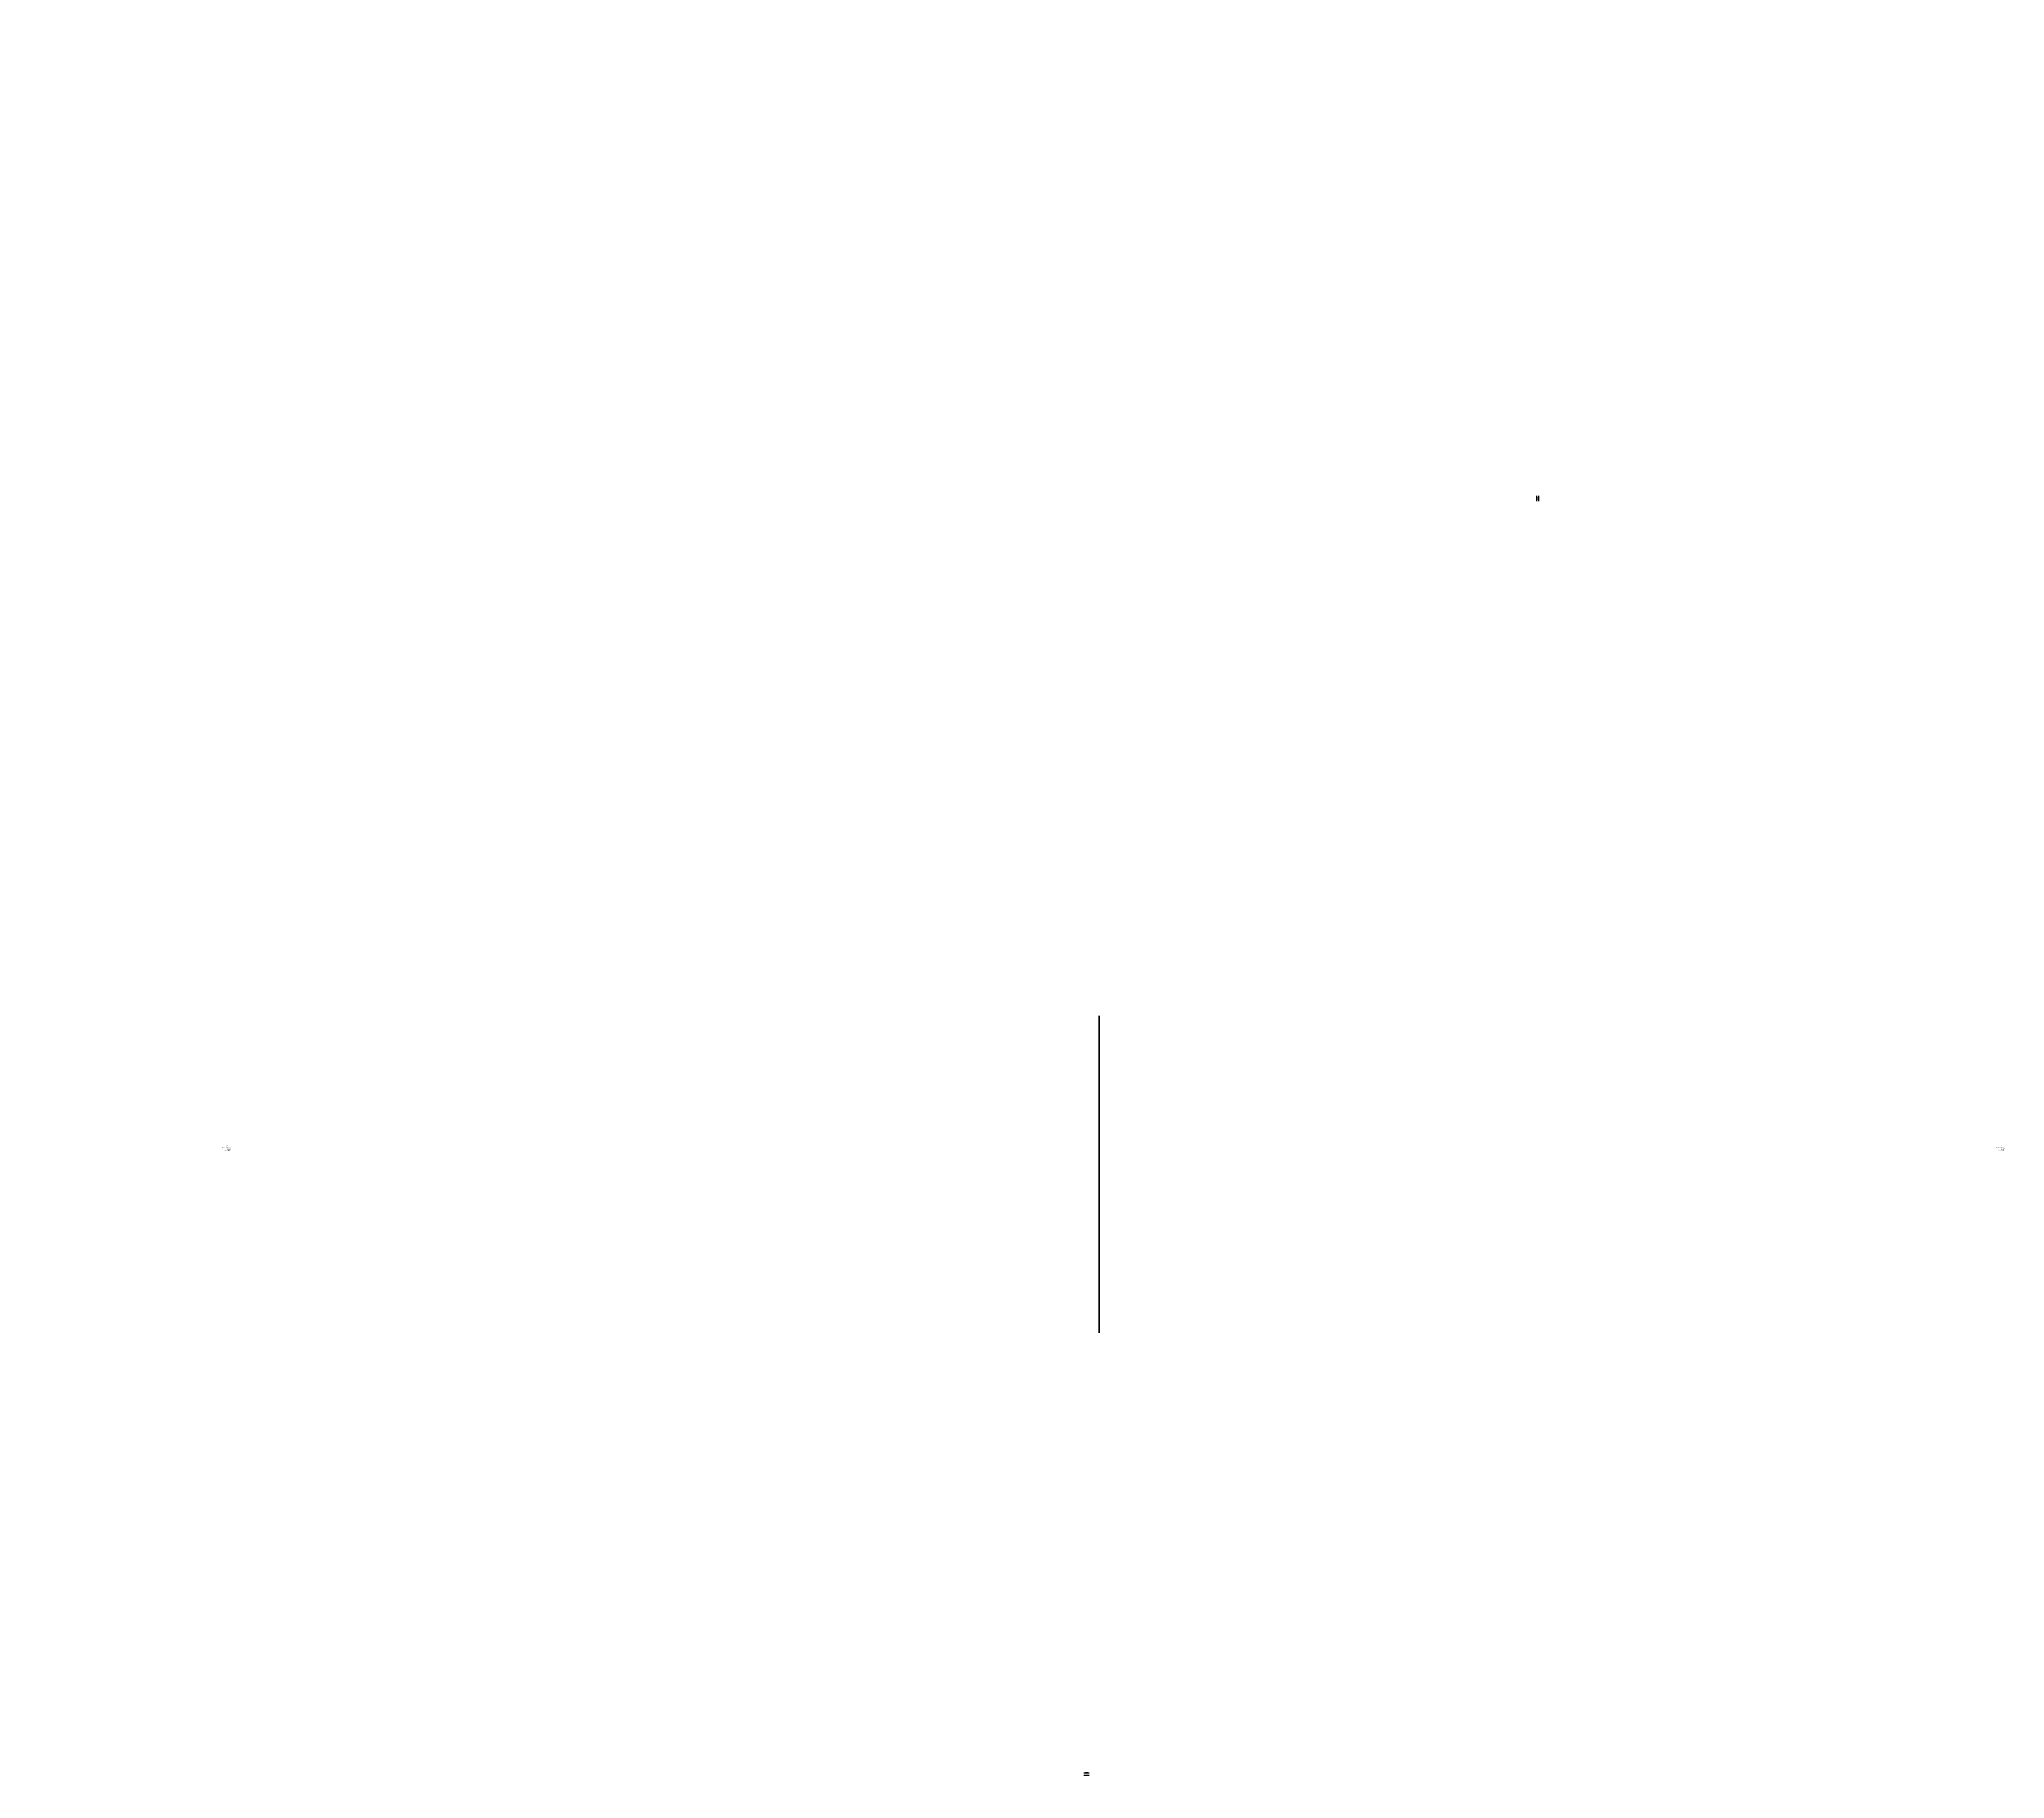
# Model space of a CAD drawing. Extents: x -426 to 7110, y -426 to 2826.
# Drawn here: x 6024 to 7110, y -426 to 534 of the extents above; entities that cross this region are included whole.
import ezdxf
from ezdxf.enums import TextEntityAlignment as Align

# ---------------------------------------------------------------- set-up
doc = ezdxf.new("R2010")
doc.units = 0
doc.header["$LTSCALE"] = 10
doc.header["$MEASUREMENT"] = 0
doc.layers.get('Defpoints').update_dxf_attribs({"color": 9})
doc.layers.add('3DTEXT', color=5, linetype='Continuous', plot=False)
for name, color, linetype in [('EQ LAMICOID', 9, 'Continuous'), ('FADE', 5, 'Continuous'), ('Plate', 5, 'Continuous')]:
    doc.layers.add(name, color=color, linetype=linetype)
doc.styles.get("Standard").update_dxf_attribs({"font": 'Franklin%20Gothic%20Medium%20Cond%20Regular.ttf'})

# ---------------------------------------------------------------- blocks, each defined once
blk = doc.blocks.new('M3-Lamicoid_2x4')
at = {"layer": 'Defpoints', "extrusion": (0, -1, -2.22045e-16)}
for p, q in [((-1.5, 0), (1.5, 0)), ((-1.5, -1.2), (1.5, -1.2)), ((0, 0, 1.5), (0, 0, -1.5)), ((0, -1.2, 1.5), (0, -1.2, -1.5))]:
    blk.add_line(p, q, dxfattribs=at)
at = {"layer": 'Defpoints', "extrusion": (0, -1, 0)}
blk.add_circle((0, 0), 0.75, dxfattribs=at)
at = {"layer": 'Defpoints', "extrusion": (0, -1, -2.22045e-16)}
for tag, p in [('T_TAG1', (49.2, -19.3, 1.2)), ('T_TAG2', (49.2, -23.8, 1.2))]:
    blk.add_attdef(tag, text='', height=2.5, dxfattribs=at).set_placement(p, align=Align.BOTTOM_RIGHT)
blk = doc.blocks.new('3D_LETR_ARIAL_CAP_R')
for points in [[(0.7083, 0.2723), (0.6565, 0.3436), (0.5949, 0.4085), (0.5187, 0.4555), (0.4166, 0.5592), (0.1329, 0.5592), (0.1329, 0.8899), (0.449, 0.8899), (0.4441, 1.0001), (0, 1.0001), (0, 0), (0.1329, 0), (0.1329, 0.4441), (0.2869, 0.4441), (0.3598, 0.4393), (0.4247, 0.4101), (0.4879, 0.3469), (0.5268, 0.2934), (0.5835, 0.2091), (0.7148, 0), (0.8818, 0)], [(0.5138, 0.5673), (0.4166, 0.5592), (0.5187, 0.4555), (0.5868, 0.4684), (0.6694, 0.5009), (0.7332, 0.551), (0.7861, 0.6403), (0.7991, 0.7278), (0.791, 0.7975), (0.7586, 0.8785), (0.7197, 0.9272), (0.6467, 0.9742), (0.5479, 0.9952), (0.4441, 1.0001), (0.449, 0.8899), (0.5446, 0.8785), (0.6127, 0.8445), (0.6495, 0.7887), (0.663, 0.7213), (0.637, 0.6386), (0.5852, 0.5925)]]:
    blk.add_hatch(color=0).paths.add_polyline_path(points)
blk = doc.blocks.new('3D_LETR_ARIAL_CAP_I')
blk.add_hatch(color=0).paths.add_polyline_path([(0, 0), (0.136, 0), (0.136, 1.0001), (0, 1.0001)])
blk = doc.blocks.new('3D_LETR_ARIAL_CAP_O')
for points in [[(0.1817, 0.0519), (0.2595, 0.0146), (0.3438, -0.0081), (0.4346, -0.0162), (0.4216, 0.0973), (0.3341, 0.1102), (0.2579, 0.1443), (0.1845, 0.2084), (0.125, 0.3047), (0.1007, 0.389), (0.0926, 0.4863), (0.099, 0.5884), (0.1185, 0.6775), (0.1493, 0.7505), (0.1947, 0.8088), (0.2692, 0.8623), (0.3487, 0.8931), (0.4362, 0.9045), (0.4153, 1.0174), (0.3098, 1.0034), (0.2287, 0.9758), (0.1558, 0.9337), (0.0909, 0.8769), (0.0488, 0.8267), (0.0083, 0.7554), (-0.0209, 0.6759), (-0.0371, 0.5868), (-0.0436, 0.4879), (-0.0371, 0.4069), (-0.0193, 0.3209), (0.0148, 0.2383), (0.0537, 0.1702), (0.112, 0.1054)], [(0.5108, -0.0113), (0.5967, 0.0097), (0.6777, 0.0454), (0.7409, 0.0892), (0.8025, 0.1507), (0.8512, 0.2269), (0.8884, 0.3193), (0.9063, 0.4069), (0.9127, 0.4992), (0.9046, 0.603), (0.8852, 0.6889), (0.8544, 0.7683), (0.8139, 0.8348), (0.7555, 0.8996), (0.6842, 0.9515), (0.6113, 0.9871), (0.5253, 1.0098), (0.4153, 1.0174), (0.4362, 0.9045), (0.5351, 0.8899), (0.6145, 0.8542), (0.6874, 0.7894), (0.7458, 0.6888), (0.7701, 0.5949), (0.7766, 0.4992), (0.7733, 0.4344), (0.7571, 0.3436), (0.7247, 0.2658), (0.6696, 0.1913), (0.6015, 0.1394), (0.5237, 0.107), (0.4216, 0.0973), (0.4346, -0.0162)]]:
    blk.add_hatch(color=0).paths.add_polyline_path(points)
blk = doc.blocks.new('3D_LETR_ARIAL_CAP_-')
blk.add_hatch(color=0).paths.add_polyline_path([(-0.0679, 0.2999), (0.3081, 0.2999), (0.3081, 0.4247), (-0.0679, 0.4247)])
blk = doc.blocks.new('3D_LETR_ARIAL_CAP_P')
for points in [[(0.1329, 0.5252), (0.1329, 0.8818), (0.4328, 0.8818), (0.3761, 1.0001), (0, 1.0001), (0, 0), (0.1329, 0), (0.1329, 0.4069), (0.389, 0.4069), (0.3906, 0.5252)], [(0.389, 0.4069), (0.4555, 0.4101), (0.5511, 0.4247), (0.6257, 0.4539), (0.6808, 0.496), (0.7181, 0.543), (0.7521, 0.6224), (0.7618, 0.7116), (0.7491, 0.8067), (0.7116, 0.8834), (0.6516, 0.945), (0.5809, 0.9774), (0.4782, 0.9969), (0.3761, 1.0001), (0.4328, 0.8818), (0.5106, 0.8737), (0.5705, 0.8415), (0.6078, 0.7943), (0.6257, 0.7067), (0.6176, 0.6419), (0.5656, 0.5661), (0.4928, 0.5349), (0.3906, 0.5252)]]:
    blk.add_hatch(color=0).paths.add_polyline_path(points)
blk = doc.blocks.new('3D_LETR_ARIAL_CAP_0')
for points in [[(0.2876, -0.0152), (0.2727, 0.0843), (0.1965, 0.1037), (0.1433, 0.1519), (0.109, 0.2075), (0.0895, 0.2804), (0.0782, 0.3761), (0.0733, 0.4944), (0.0765, 0.6014), (0.0895, 0.6986), (0.109, 0.7748), (0.1365, 0.8315), (0.19, 0.8818), (0.2727, 0.9029), (0.2727, 1.005), (0.1657, 0.9871), (0.0927, 0.9466), (0.023, 0.8656), (-0.0159, 0.7797), (-0.0386, 0.6873), (-0.0483, 0.5965), (-0.0531, 0.4944), (-0.0499, 0.402), (-0.0386, 0.3031), (-0.0191, 0.2172), (0.0101, 0.1459), (0.0457, 0.0875), (0.1073, 0.0308), (0.1835, -0.0049)], [(0.5598, 0.201), (0.5855, 0.3015), (0.5952, 0.3906), (0.5985, 0.4944), (0.5985, 0.5641), (0.5904, 0.6549), (0.5758, 0.731), (0.5531, 0.804), (0.5224, 0.8668), (0.4729, 0.93), (0.4137, 0.9726), (0.3634, 0.992), (0.2727, 1.005), (0.2727, 0.9029), (0.3505, 0.8834), (0.4153, 0.8218), (0.438, 0.7797), (0.4575, 0.7067), (0.4688, 0.6127), (0.4737, 0.4944), (0.4704, 0.3971), (0.4607, 0.2983), (0.4412, 0.2204), (0.4153, 0.167), (0.3521, 0.1054), (0.2727, 0.0843), (0.2876, -0.0152), (0.3829, 0.0016), (0.4619, 0.0491), (0.5239, 0.1248)]]:
    blk.add_hatch(color=0).paths.add_polyline_path(points)
blk = doc.blocks.new('3D_LETR_ARIAL_CAP_1')
blk.add_hatch(color=0).paths.add_polyline_path([(0.0846, 0.6532), (0.2192, 0.7294), (0.284, 0.7829), (0.284, 0), (0.4072, 0), (0.4072, 1.005), (0.3278, 1.005), (0.2856, 0.9401), (0.2192, 0.8704), (0.1203, 0.7975), (0.0393, 0.7537), (0.0393, 0.6354)])
blk = doc.blocks.new('3D_TEXT_0110100-E-MEQP-01-P01-01_7')
at = {"color": 0, "xscale": 9, "yscale": 9, "zscale": 2}
for name, p in [('3D_LETR_ARIAL_CAP_R', (-23.651, -4.5, 2)), ('3D_LETR_ARIAL_CAP_I', (-14.606, -4.5, 2)), ('3D_LETR_ARIAL_CAP_O', (-11.402, -4.5, 2)), ('3D_LETR_ARIAL_CAP_P', (2.458, -4.5, 2)), ('3D_LETR_ARIAL_CAP_0', (10.855, -4.5, 2)), ('3D_LETR_ARIAL_CAP_1', (17.803, -4.5, 2)), ('3D_LETR_ARIAL_CAP_-', (-1.682, -4.5, 2))]:
    blk.add_blockref(name, p, dxfattribs=at)
blk = doc.blocks.new('3D_LETR_ARIAL_CAP_E')
blk.add_hatch(color=0).paths.add_polyline_path([(0.6857, 0.4587), (0.6857, 0.5754), (0.1329, 0.5754), (0.1329, 0.8818), (0.7229, 0.8818), (0.7229, 1.0001), (0, 1.0001), (0, 0), (0.7456, 0), (0.7456, 0.1183), (0.1329, 0.1183), (0.1329, 0.4587)])
blk = doc.blocks.new('3D_LETR_ARIAL_CAP_M')
blk.add_hatch(color=0).paths.add_polyline_path([(0.7627, 1.0001), (0.5113, 0.2912), (0.4696, 0.1576), (0.4357, 0.2918), (0.1994, 1.0001), (0, 1.0001), (0, 0), (0.1281, 0), (0.1281, 0.851), (0.4166, 0), (0.5228, 0), (0.8129, 0.838), (0.8129, 0), (0.941, 0), (0.941, 1.0001)])
blk = doc.blocks.new('3D_LETR_ARIAL_CAP_T')
blk.add_hatch(color=0).paths.add_polyline_path([(0.3832, 0), (0.3832, 0.8818), (0.7139, 0.8818), (0.7139, 1.0001), (-0.0788, 1.0001), (-0.0788, 0.8818), (0.2503, 0.8818), (0.2503, 0)])
blk = doc.blocks.new('3D_LETR_ARIAL_CAP_%%F')
blk.add_hatch(color=0).paths.add_polyline_path([(-0.1119, -0.0162), (-0.013, -0.0162), (0.2771, 1.0179), (0.1782, 1.0179)])
blk = doc.blocks.new('3D_LETR_ARIAL_CAP_A')
for points in [[(-0.1138, 0), (0.0272, 0), (0.3384, 0.8948), (0.6707, 0), (0.8215, 0), (0.413, 1.0001), (0.2703, 1.0001)], [(0.5681, 0.3031), (0.5278, 0.4117), (0.1604, 0.4117), (0.1226, 0.3031)]]:
    blk.add_hatch(color=0).paths.add_polyline_path(points)
blk = doc.blocks.new('3D_LETR_ARIAL_CAP_N')
blk.add_hatch(color=0).paths.add_polyline_path([(0.785, 1.0001), (0.6613, 1.0001), (0.6613, 0.2156), (0.1362, 1.0001), (0, 1.0001), (0, 0), (0.1281, 0), (0.1281, 0.7861), (0.6516, 0), (0.785, 0)])
blk = doc.blocks.new('3D_LETR_ARIAL_CAP_L')
blk.add_hatch(color=0).paths.add_polyline_path([(0.6241, 0.1183), (0.1313, 0.1183), (0.1313, 1.0001), (0, 1.0001), (0, 0), (0.6241, 0)])
blk = doc.blocks.new('3D_TEXT_0110100-E-MEQP-01-P01-01_8')
at = {"color": 0, "xscale": 6, "yscale": 6, "zscale": 2}
for name, p in [('3D_LETR_ARIAL_CAP_R', (-39.05, -3, 2)), ('3D_LETR_ARIAL_CAP_E', (-33.02, -3, 2)), ('3D_LETR_ARIAL_CAP_M', (-27.422, -3, 2)), ('3D_LETR_ARIAL_CAP_O', (-20.456, -3, 2)), ('3D_LETR_ARIAL_CAP_T', (-13.976, -3, 2)), ('3D_LETR_ARIAL_CAP_E', (-8.888, -3, 2)), ('3D_LETR_ARIAL_CAP_I', (-0.89, -3, 2)), ('3D_LETR_ARIAL_CAP_%%F', (1.246, -3, 2)), ('3D_LETR_ARIAL_CAP_O', (3.55, -3, 2)), ('3D_LETR_ARIAL_CAP_P', (12.43, -3, 2)), ('3D_LETR_ARIAL_CAP_A', (18.028, -3, 2)), ('3D_LETR_ARIAL_CAP_N', (23.59, -3, 2)), ('3D_LETR_ARIAL_CAP_E', (29.62, -3, 2)), ('3D_LETR_ARIAL_CAP_L', (35.218, -3, 2))]:
    blk.add_blockref(name, p, dxfattribs=at)
blk = doc.blocks.new('*U152')
at = {"layer": 'Defpoints', "extrusion": (0, -1, 0)}
for tag, p in [('E-TAG', (0, 0)), ('E-G.DESCRIPTION', (0, -4.3)), ('E-BOM#', (0, -8.5)), ('E-D.DESCRIPTION', (0, -12.8)), ('E-MANUFACTURER', (0, -17)), ('E-CATALOG#', (0, -21.3)), ('E-DIMENSIONS', (0, -25.5))]:
    blk.add_attdef(tag, text='', height=2.5, dxfattribs=at).set_placement(p, align=Align.TOP_LEFT)
blk = doc.blocks.new('3D_LETR_ARIAL_CAP_J')
blk.add_hatch(color=0).paths.add_polyline_path([(-0.0606, 0.1248), (-0.0056, 0.0466), (0.0886, -0.0049), (0.1826, -0.0162), (0.2571, -0.0097), (0.3366, 0.0195), (0.3836, 0.0535), (0.4336, 0.1264), (0.4565, 0.2172), (0.463, 0.3193), (0.463, 1.0001), (0.3317, 1.0001), (0.3317, 0.3112), (0.3171, 0.1864), (0.2669, 0.1248), (0.2669, 0.1232), (0.1633, 0.103), (0.0756, 0.1443), (0.048, 0.1994), (0.0335, 0.2999), (-0.0865, 0.2837), (-0.0816, 0.2091)])
blk = doc.blocks.new('3D_LETR_ARIAL_CAP_B')
for points in [[(0.1313, 0.1183), (0.1313, 0.462), (0.3631, 0.462), (0.3485, 0.5803), (0.1313, 0.5803), (0.1313, 0.8818), (0.3323, 0.8818), (0.3744, 1.0001), (0, 1.0001), (0, 0), (0.3809, 0), (0.3809, 0.1183)], [(0.4701, 0.1232), (0.3809, 0.1183), (0.3809, 0), (0.4603, 0.0032), (0.5754, 0.0276), (0.6727, 0.0859), (0.7328, 0.1746), (0.7537, 0.2901), (0.744, 0.3647), (0.7051, 0.4425), (0.65, 0.4944), (0.5657, 0.5333), (0.6127, 0.5608), (0.6794, 0.6327), (0.7029, 0.7175), (0.7002, 0.7943), (0.6662, 0.8769), (0.6322, 0.9207), (0.5592, 0.9709), (0.4733, 0.9936), (0.3744, 1.0001), (0.3323, 0.8818), (0.4101, 0.8802), (0.483, 0.8688), (0.556, 0.8084), (0.5754, 0.7294), (0.5479, 0.6386), (0.4733, 0.5916), (0.3485, 0.5803), (0.3631, 0.462), (0.4312, 0.4603), (0.5203, 0.4409), (0.5965, 0.3761), (0.6176, 0.2901), (0.5981, 0.2059), (0.5463, 0.1507)]]:
    blk.add_hatch(color=0).paths.add_polyline_path(points)
blk = doc.blocks.new('3D_LETR_ARIAL_CAP_F')
blk.add_hatch(color=0).paths.add_polyline_path([(0.6014, 0.5722), (0.1329, 0.5722), (0.1329, 0.8818), (0.6743, 0.8818), (0.6743, 1.0001), (0, 1.0001), (0, 0), (0.1329, 0), (0.1329, 0.4555), (0.6014, 0.4555)])
blk = doc.blocks.new('3D_TEXT_G02-1-PRDXXXX-E-MEQP-01-P01-01_0')
at = {"color": 0, "xscale": 9, "yscale": 9, "zscale": 2}
for name, p in [('3D_LETR_ARIAL_CAP_J', (-23.7545, -4.5, 2)), ('3D_LETR_ARIAL_CAP_B', (-17.6075, -4.5, 2)), ('3D_LETR_ARIAL_CAP_F', (-9.2105, -4.5, 2)), ('3D_LETR_ARIAL_CAP_P', (2.5615, -4.5, 2)), ('3D_LETR_ARIAL_CAP_0', (10.9585, -4.5, 2)), ('3D_LETR_ARIAL_CAP_1', (17.9065, -4.5, 2)), ('3D_LETR_ARIAL_CAP_-', (-1.5785, -4.5, 2))]:
    blk.add_blockref(name, p, dxfattribs=at)
blk = doc.blocks.new('3D_LETR_ARIAL_CAP_D')
for points in [[(0.1329, 0.1183), (0.1329, 0.8818), (0.3436, 0.8818), (0.3453, 1.0001), (0, 1.0001), (0, 0), (0.3615, 0), (0.3469, 0.1183)], [(0.5641, 0.0292), (0.6711, 0.0908), (0.7327, 0.1589), (0.7667, 0.2156), (0.8072, 0.3258), (0.8218, 0.4117), (0.8267, 0.5057), (0.8234, 0.5738), (0.8121, 0.663), (0.7748, 0.7748), (0.7294, 0.851), (0.6694, 0.9142), (0.6078, 0.9547), (0.5236, 0.9855), (0.4474, 0.9969), (0.3453, 1.0001), (0.3436, 0.8818), (0.4425, 0.8769), (0.5138, 0.8623), (0.5803, 0.8218), (0.6403, 0.7489), (0.6646, 0.6938), (0.684, 0.6111), (0.6905, 0.5073), (0.6824, 0.3955), (0.6646, 0.3161), (0.6403, 0.2577), (0.5916, 0.188), (0.5025, 0.1362), (0.4458, 0.1248), (0.3469, 0.1183), (0.3615, 0), (0.4377, 0.0032)]]:
    blk.add_hatch(color=0).paths.add_polyline_path(points)
blk = doc.blocks.new('3D_LETR_ARIAL_CAP_W')
blk.add_hatch(color=0).paths.add_polyline_path([(0.8513, 0.141), (0.8113, 0.3518), (0.6309, 1.0001), (0.472, 1.0001), (0.2808, 0.3258), (0.2354, 0.141), (0.1932, 0.3453), (0.0425, 1.0001), (-0.0937, 1.0001), (0.1722, 0), (0.3067, 0), (0.519, 0.7618), (0.5482, 0.8802), (0.579, 0.7618), (0.7897, 0), (0.9178, 0), (1.1917, 1.0001), (1.0588, 1.0001), (0.9016, 0.3582)])
blk = doc.blocks.new('3D_LETR_ARIAL_CAP_H')
blk.add_hatch(color=0).paths.add_polyline_path([(0.7851, 0), (0.785, 1.0001), (0.6516, 1.0001), (0.6516, 0.59), (0.1329, 0.59), (0.1329, 1.0001), (0, 1.0001), (0, 0), (0.1329, 0), (0.1329, 0.4717), (0.6516, 0.4717), (0.6516, 0)])
blk = doc.blocks.new('3D_TEXT_G02-1-PRDXXXX-E-MEQP-01-P01-01_1')
at = {"color": 0, "xscale": 6, "yscale": 6, "zscale": 2}
for name, p in [('3D_LETR_ARIAL_CAP_D', (-38.813, -3, 2)), ('3D_LETR_ARIAL_CAP_O', (-32.783, -3, 2)), ('3D_LETR_ARIAL_CAP_W', (-26.303, -3, 2)), ('3D_LETR_ARIAL_CAP_N', (-18.407, -3, 2)), ('3D_LETR_ARIAL_CAP_H', (-9.977, -3, 2)), ('3D_LETR_ARIAL_CAP_O', (-3.947, -3, 2)), ('3D_LETR_ARIAL_CAP_L', (2.533, -3, 2)), ('3D_LETR_ARIAL_CAP_E', (7.165, -3, 2)), ('3D_LETR_ARIAL_CAP_F', (15.163, -3, 2)), ('3D_LETR_ARIAL_CAP_I', (20.251, -3, 2)), ('3D_LETR_ARIAL_CAP_B', (22.387, -3, 2)), ('3D_LETR_ARIAL_CAP_E', (27.985, -3, 2)), ('3D_LETR_ARIAL_CAP_R', (33.583, -3, 2))]:
    blk.add_blockref(name, p, dxfattribs=at)

msp = doc.modelspace()

# ---------------------------------------------------------------- linework, layer by layer
at = {"layer": 'Plate', "extrusion": (-1, 4.44089e-16, 1.15946e-31), "elevation": -6609.5}
msp.add_lwpolyline([(129.9, 2891.5), (14.9, 2891.5), (4.9, 2881.5), (4.9, 2766.5), (14.9, 2756.5), (104.9, 2756.5), (161.6, 2802.8, 0.705066), (129.9, 2891.5, 42.005797)], format="xyb", dxfattribs=at)
msp.add_lwpolyline([(129.9, 2891.5), (14.9, 2891.5), (4.9, 2881.5), (4.9, 2766.5), (14.9, 2756.5), (104.9, 2756.5), (161.6, 2802.8, 0.705066), (129.9, 2891.5, 42.005797)], format="xyb", dxfattribs=at)

# ---------------------------------------------------------------- block references
at = {"layer": '3DTEXT', "extrusion": (-3.67394e-16, -1, 0)}
for name, p in [('3D_TEXT_0110100-E-MEQP-01-P01-01_8', (6602.5, 1675.1, 424.3)), ('3D_TEXT_0110100-E-MEQP-01-P01-01_7', (6602.5, 1692.1, 424.3))]:
    msp.add_blockref(name, p, dxfattribs=at)
at = {"layer": 'EQ LAMICOID'}
ref = msp.add_blockref('M3-Lamicoid_2x4', (6602.5, -423.1, 1683.6), dxfattribs=at)
ref.add_attrib('T_TAG2', '2"H x 4"W', dxfattribs={"layer": 'Defpoints', "extrusion": (-7.34788e-16, -1, -2.22045e-16), "height": 2.5}).set_placement((6651.7, 1659.8, 424.3), align=Align.BOTTOM_RIGHT)
at = {"layer": 'FADE'}
ref = msp.add_blockref('M3-Lamicoid_2x4', (6851.2, 280.9, 1254.8), dxfattribs=dict(at, rotation=90))
ref.add_attrib('T_TAG2', '2"H x 4"W', dxfattribs={"layer": 'Defpoints', "extrusion": (1, -1.32423e-15, -2.22045e-16), "height": 2.5}).set_placement((330.1, 1231, 6852.3), align=Align.BOTTOM_RIGHT)
at = {"layer": 'FADE', "extrusion": (1, -3.06162e-16, 0)}
msp.add_blockref('3D_TEXT_G02-1-PRDXXXX-E-MEQP-01-P01-01_1', (280.9, 1246.3, 6852.3), dxfattribs=at)
at = {"layer": 'FADE'}
ref = msp.add_blockref('*U152', (6678.9, 281.4, 1399), dxfattribs=dict(at, xscale=-1, rotation=90))
ref.add_attrib('E-TAG', 'JBF-P01', dxfattribs={"layer": 'Defpoints', "extrusion": (1, 2.22045e-16, 0), "height": 2.5}).set_placement((281.4, 1399, 6678.9), align=Align.TOP_LEFT)
ref.add_attrib('E-G.DESCRIPTION', 'JUNCTION BOX', dxfattribs={"layer": 'Defpoints', "extrusion": (1, 2.22045e-16, 0), "height": 2.5}).set_placement((281.4, 1394.7, 6678.9), align=Align.TOP_LEFT)
ref.add_attrib('E-MANUFACTURER', 'HOFFMAN', dxfattribs={"layer": 'Defpoints', "extrusion": (1, 2.22045e-16, 0), "height": 2.5}).set_placement((281.4, 1382, 6678.9), align=Align.TOP_LEFT)
ref.add_attrib('E-CATALOG#', 'CSD16126', dxfattribs={"layer": 'Defpoints', "extrusion": (1, 2.22045e-16, 0), "height": 2.5}).set_placement((281.4, 1377.7, 6678.9), align=Align.TOP_LEFT)
ref.add_attrib('E-DIMENSIONS', '406Hx305Wx152D', dxfattribs={"layer": 'Defpoints', "extrusion": (1, 2.22045e-16, 0), "height": 2.5}).set_placement((281.4, 1373.5, 6678.9), align=Align.TOP_LEFT)
at = {"layer": 'FADE', "extrusion": (1, -1.83697e-16, 0)}
msp.add_blockref('3D_TEXT_G02-1-PRDXXXX-E-MEQP-01-P01-01_0', (280.9, 1263.3, 6852.3), dxfattribs=at)

# ---------------------------------------------------------------- texts
at = {"layer": 'Defpoints', "extrusion": (5.66554e-16, 1, 1.83697e-16), "char_height": 0.508, "attachment_point": 3, "text_direction": (0, 0, -1)}
for insert in [(6521, 534.5, 2252.1), (6521, 534.5, 493.4), (6521, 534.5, 2252.1), (6521, 534.5, 1252.1), (6521, 534.5, 1252.1)]:
    msp.add_mtext_dynamic_manual_height_columns('\\A1;UNISTRUT P1000\\P1 5/8" x  1 5/8"\\P12 GAUGE', width=5.269, gutter_width=1.25, heights=[0], dxfattribs=dict(at, insert=insert))
at = {"layer": 'Defpoints', "extrusion": (-1, 4.89859e-16, -5.66554e-16), "insert": (6024, 79.6, 147.2), "char_height": 0.508, "attachment_point": 3, "text_direction": (0, -1, 0)}
msp.add_mtext_dynamic_manual_height_columns('\\A1;UNISTRUT P1000\\P1 5/8" x  1 5/8"\\P12 GAUGE', width=5.269, gutter_width=1.25, heights=[0], dxfattribs=at)
at = {"layer": 'Defpoints', "extrusion": (1.83697e-16, 1, -5.66554e-16), "char_height": 0.508, "attachment_point": 3, "text_direction": (-1, 0, 0)}
for insert in [(6485.9, 76.2, 299.2), (6679.6, 76.2, 299.2)]:
    msp.add_mtext_dynamic_manual_height_columns('\\A1;UNISTRUT P1000\\P1 5/8" x  1 5/8"\\P12 GAUGE', width=5.269, gutter_width=1.25, heights=[0], dxfattribs=dict(at, insert=insert))
at = {"layer": 'Defpoints', "extrusion": (-7.50251e-16, -1, 1.83697e-16), "char_height": 0.508, "attachment_point": 3, "text_direction": (0, 0, -1)}
for insert in [(6640.2, 76.2, 1362.7), (6640.2, 76.2, 994.4)]:
    msp.add_mtext_dynamic_manual_height_columns('\\A1;UNISTRUT P1000\\P1 5/8" x  1 5/8"\\P12 GAUGE', width=5.269, gutter_width=1.25, heights=[0], dxfattribs=dict(at, insert=insert))
at = {"layer": 'Defpoints', "extrusion": (-1, 9.33948e-16, 1.83697e-16), "insert": (6068.5, -79.6, 1963.4), "char_height": 0.508, "attachment_point": 3, "text_direction": (0, 0, -1)}
msp.add_mtext_dynamic_manual_height_columns('\\A1;UNISTRUT P1000\\P1 5/8" x  1 5/8"\\P12 GAUGE', width=5.269, gutter_width=1.25, heights=[0], dxfattribs=at)
at = {"layer": 'Defpoints', "extrusion": (-2.44929e-16, 2.22045e-16, -1), "char_height": 0.508, "attachment_point": 3, "text_direction": (1, 0, 0)}
for insert in [(6129.7, -79.6, 740), (7109.7, -79.6, 740)]:
    msp.add_mtext_dynamic_manual_height_columns('\\A1;UNISTRUT P1000\\P1 5/8" x  1 5/8"\\P12 GAUGE', width=5.269, gutter_width=1.25, heights=[0], dxfattribs=dict(at, insert=insert))

doc.saveas('drawing.dxf')
